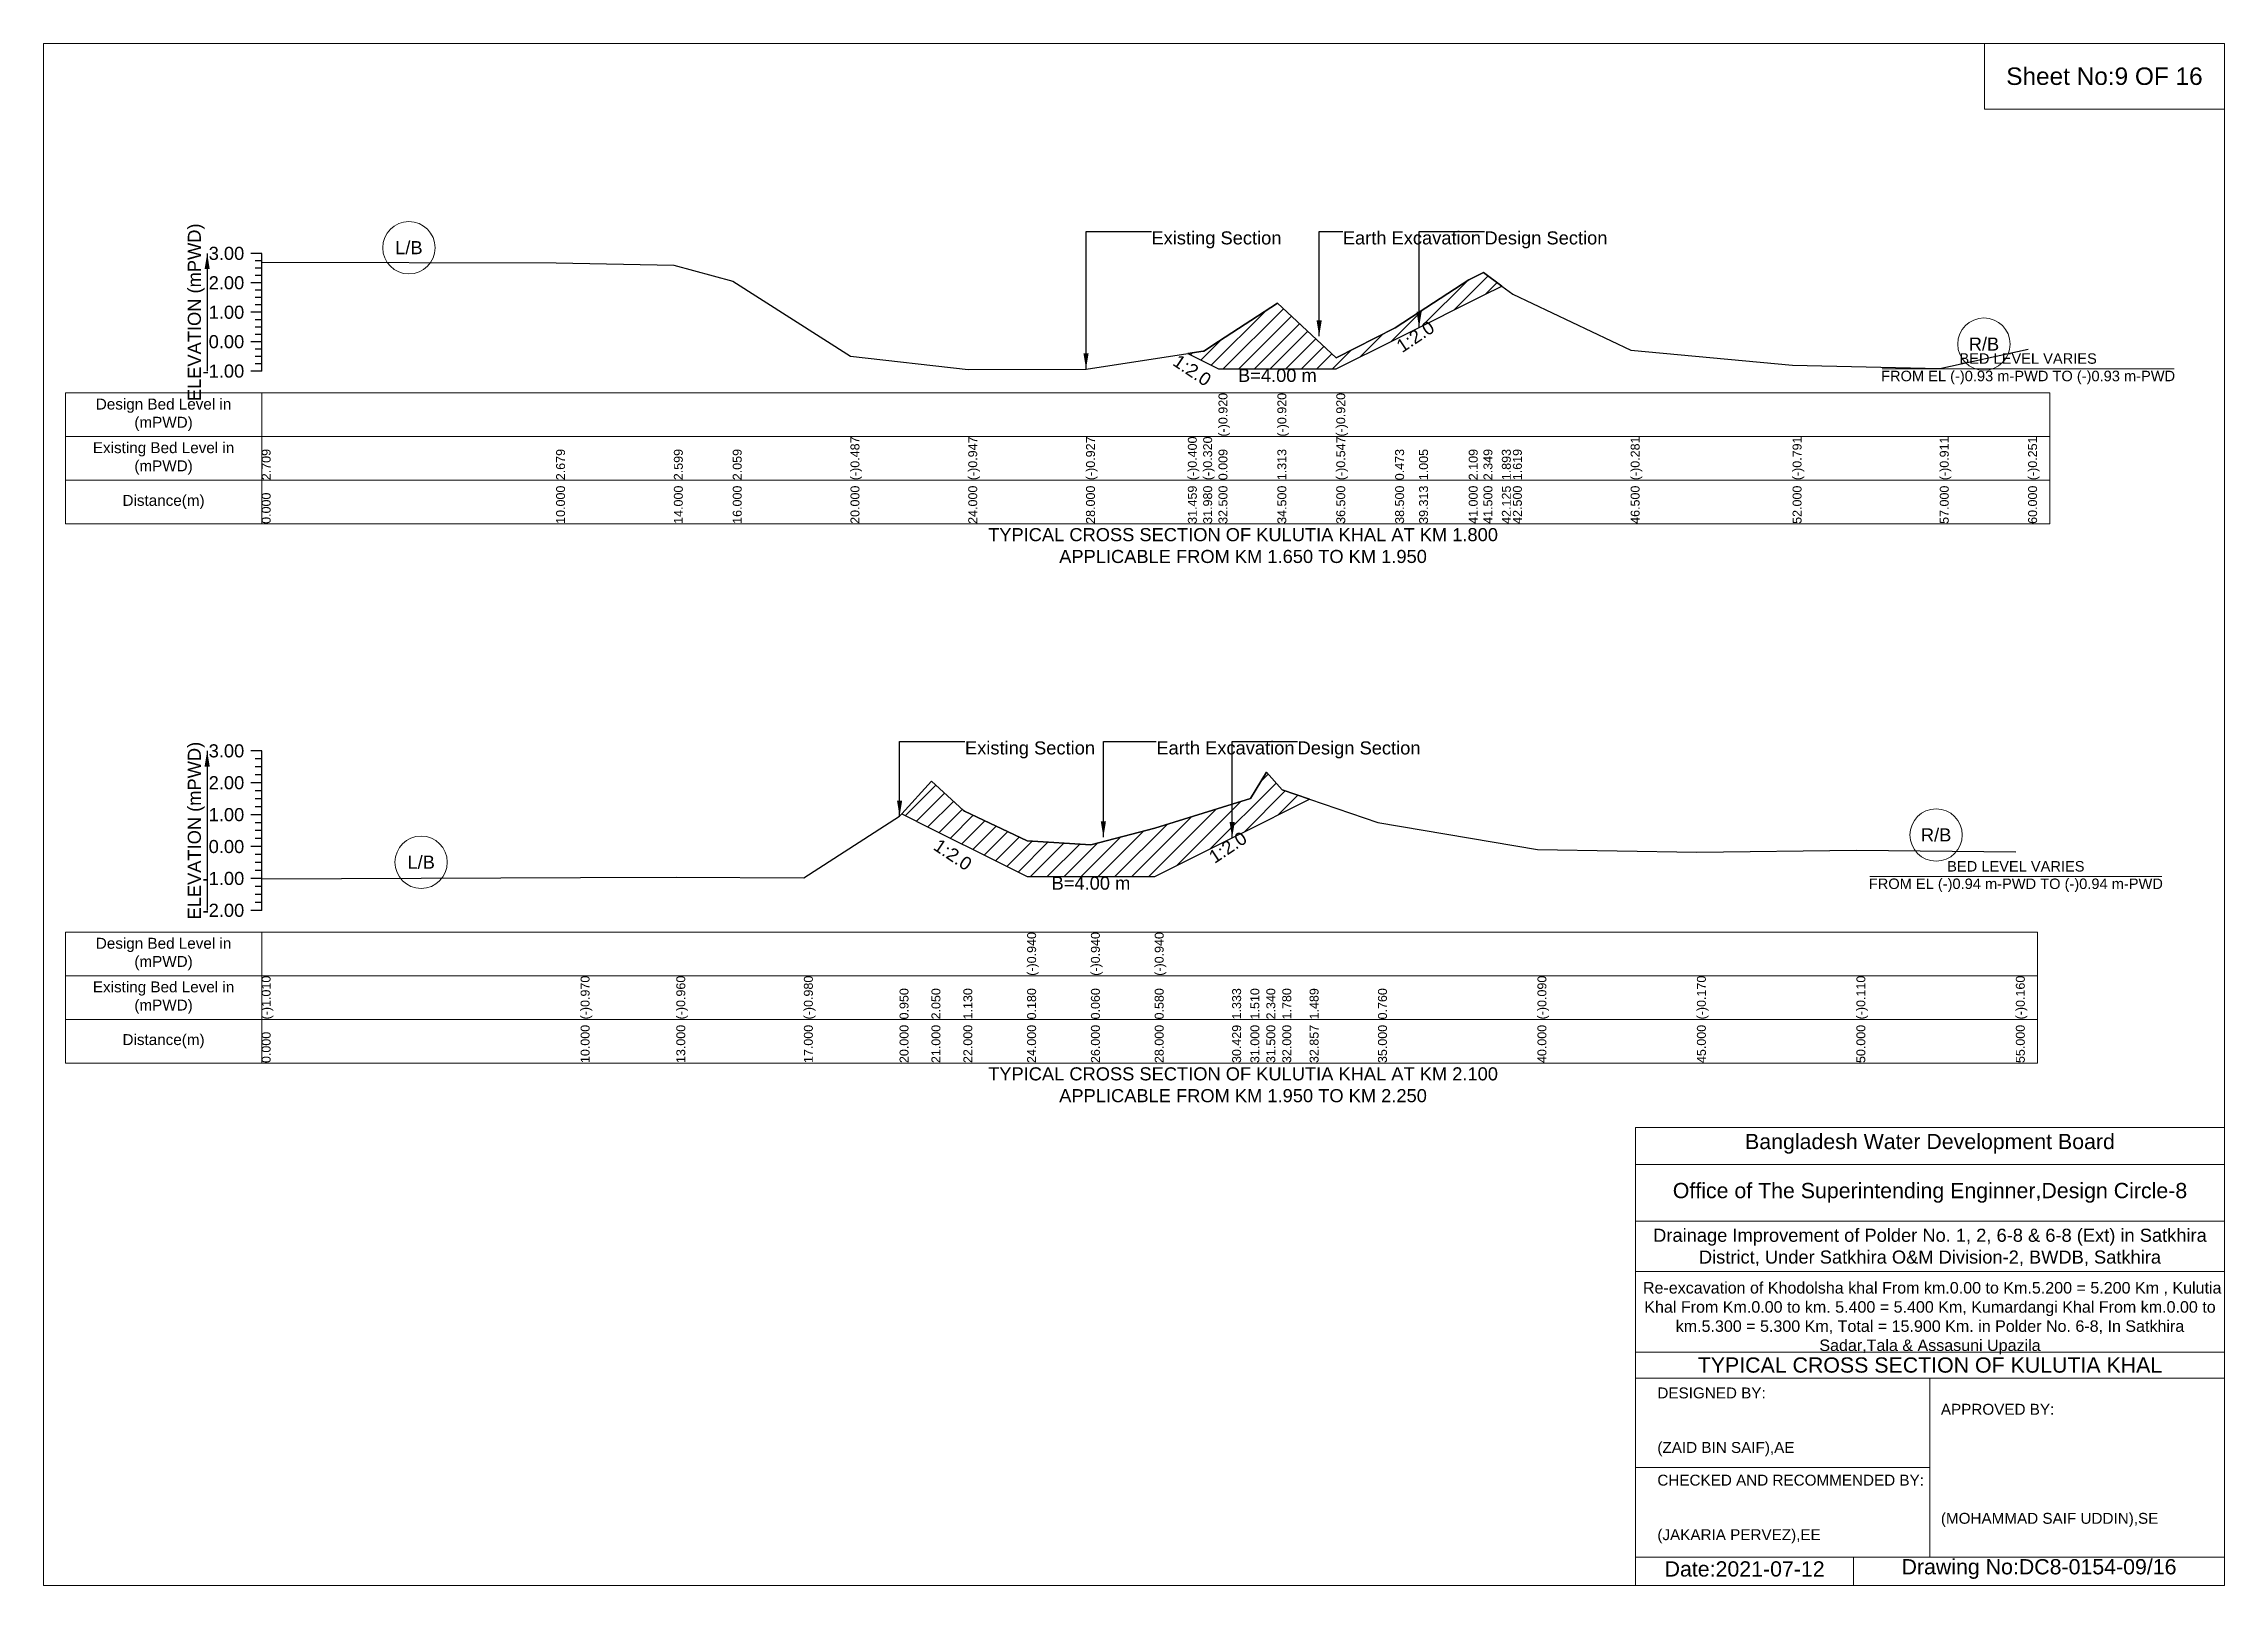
# Model space of a CAD drawing. Header units: inches. Extents: x 91000 to 568000, y -5656 to 0.
# Drawn here: x 330000 to 338000, y -5656 to 0 of the extents above; entities that cross this region are included whole.
import ezdxf

# ---------------------------------------------------------------- set-up
doc = ezdxf.new("R2010")
doc.units = ezdxf.units.IN
doc.header["$LTSCALE"] = 7
doc.header["$MEASUREMENT"] = 0
for name, color, linetype, lineweight in [('Cross section Data Border', 7, 'Continuous', 9), ('Cross Section Labels', 7, 'Continuous', 9), ('Existing_Bed_Level for Xsection', 7, 'Continuous', 25)]:
    doc.layers.add(name, color=color, linetype=linetype, lineweight=lineweight)
doc.styles.get("Standard").update_dxf_attribs({"font": 'arial.ttf'})
doc.dimstyles.get("Standard").update_dxf_attribs({"dimtxt": 0.18, "dimasz": 0.18, "dimexe": 0.18, "dimexo": 0.0625, "dimgap": 0.09, "dimtad": 0, "dimtih": 1, "dimtoh": 1, "dimdec": 4, "dimzin": 0, "dimdsep": 46, "dimtxsty": 'Standard', "dimcen": 0.09, "dimadec": 0, "dimazin": 0, "dimtfac": 1, "dimtdec": 4, "dimtofl": 0, "dimtmove": 0, "dimatfit": 3, "dimfxl": 1, "dimtolj": 1, "dimtzin": 0, "dimarcsym": 0})

msp = doc.modelspace()

# ---------------------------------------------------------------- texts
at = {"layer": 'Cross section Data Border', "char_height": 40, "width": 640, "attachment_point": 5}
for s, insert in [('Design Bed Level in (mPWD)', (330440, -1361.7)), ('Existing Bed Level in (mPWD)', (330440, -1521.7)), ('Distance(m)', (330440, -1681.7)), ('Design Bed Level in (mPWD)', (330440, -3339.8)), ('Existing Bed Level in (mPWD)', (330440, -3499.8)), ('Distance(m)', (330440, -3659.8))]:
    msp.add_mtext(s, dxfattribs=dict(at, insert=insert))
at = {"layer": 'Cross Section Labels'}
for s, insert, char_height, attachment_point in [('Sheet No:9 OF 16', (337560, -120), 64, 5), ('Existing Section', (334064, -688.7), 48, 1), ('Earth Excavation', (334766, -688.7), 48, 1), ('Design Section', (335285.8, -688.7), 48, 1), ('L/B', (331340, -748.8), 48, 5), ('R/B', (337118, -1102.5), 48, 5), ('B=4.00 m', (334526, -1193.1), 48, 2), ('BED LEVEL VARIES ^JFROM EL (-)0.93 m-PWD TO (-)0.93 m-PWD', (337280, -1193.1), 38.4, 5), ('TYPICAL CROSS SECTION OF KULUTIA KHAL AT KM 1.800^JAPPLICABLE FROM KM 1.650 TO KM 1.950', (334400, -1841.7), 48, 5), ('Existing Section', (333380, -2559.7), 48, 1), ('Earth Excavation', (334082, -2559.7), 48, 1), ('Design Section', (334600.1, -2559.7), 48, 1), ('R/B', (336942.5, -2903.1), 48, 5), ('L/B', (331385, -3003.2), 48, 5), ('BED LEVEL VARIES ^JFROM EL (-)0.94 m-PWD TO (-)0.94 m-PWD', (337235, -3055.8), 38.4, 5), ('B=4.00 m', (333842, -3055.8), 48, 2), ('TYPICAL CROSS SECTION OF KULUTIA KHAL AT KM 2.100^JAPPLICABLE FROM KM 1.950 TO KM 2.250', (334400, -3819.8), 48, 5), ('Bangladesh Water Development Board', (336920, -4036), 56, 5), ('Office of The Superintending Enginner,Design Circle-8', (336920, -4216), 56, 5)]:
    msp.add_mtext(s, dxfattribs=dict(at, insert=insert, char_height=char_height, attachment_point=attachment_point))
at = {"layer": 'Cross Section Labels', "char_height": 48, "attachment_point": 2}
for insert, rotation in [((335018.8, -1054.7), 33.69007), ((334226.8, -1178.5), 326.30993), ((333348.8, -2955.4), 326.30993), ((334330.9, -2928.4), 33.69007)]:
    msp.add_mtext('1:2.0', dxfattribs=dict(at, insert=insert, rotation=rotation))
at = {"layer": 'Cross Section Labels'}
for s, insert, char_height, width, attachment_point in [('Drainage Improvement of Polder No. 1, 2, 6-8 & 6-8 (Ext) in Satkhira District, Under Satkhira O&M Division-2, BWDB, Satkhira', (336920, -4416), 48, 2240, 5), (' Re-excavation of Khodolsha khal From km.0.00 to Km.5.200 = 5.200 Km , Kulutia Khal From Km.0.00 to km. 5.400 = 5.400 Km, Kumardangi Khal From km.0.00 to km.5.300 = 5.300 Km, Total = 15.900 Km. in Polder No. 6-8, In Satkhira Sadar,Tala & Assasuni Upazila', (336920, -4676), 42.1524, 2160, 5), ('TYPICAL CROSS SECTION OF KULUTIA KHAL', (336920, -4848), 56, 2240, 5), ('DESIGNED BY:^J^J^J(ZAID BIN SAIF),AE', (335920, -5056), 40, 1120, 4), ('APPROVED BY:^J^J^J^J^J^J(MOHAMMAD SAIF UDDIN),SE', (336960, -5216), 40, 1120, 4), ('CHECKED AND RECOMMENDED BY:^J^J^J(JAKARIA PERVEZ),EE', (335920, -5376), 40, 1120, 4), ('Date:2021-07-12', (336240, -5596), 56, 1120, 5), ('Drawing No:DC8-0154-09/16', (337320, -5596), 56, 1760, 5)]:
    msp.add_mtext(s, dxfattribs=dict(at, insert=insert, char_height=char_height, width=width, attachment_point=attachment_point))
at = {"layer": 'Existing_Bed_Level for Xsection', "rotation": 90}
for s, insert, char_height, attachment_point in [('ELEVATION (mPWD)', (330560, -985.7), 48, 5), ('(-)0.920', (334310, -1441.7), 32.8, 1), ('(-)0.920', (334526, -1441.7), 32.8, 1), ('(-)0.920', (334742, -1441.7), 32.8, 1), ('2.709', (330800, -1601.7), 32.8, 1), ('2.679', (331880, -1601.7), 32.8, 1), ('2.599', (332312, -1601.7), 32.8, 1), ('2.059', (332528, -1601.7), 32.8, 1), ('(-)0.487', (332960, -1601.7), 32.8, 1), ('(-)0.947', (333392, -1601.7), 32.8, 1), ('(-)0.927', (333824, -1601.7), 32.8, 1), ('(-)0.400', (334197.6, -1601.7), 32.8, 1), ('(-)0.320', (334253.8, -1601.7), 32.8, 1), ('0.009', (334310, -1601.7), 32.8, 1), ('1.313', (334526, -1601.7), 32.8, 1), ('(-)0.547', (334742, -1601.7), 32.8, 1), ('0.473', (334958, -1601.7), 32.8, 1), ('1.005', (335045.8, -1601.7), 32.8, 1), ('2.109', (335228, -1601.7), 32.8, 1), ('2.349', (335282, -1601.7), 32.8, 1), ('1.893', (335349.5, -1601.7), 32.8, 1), ('1.619', (335390, -1601.7), 32.8, 1), ('(-)0.281', (335822, -1601.7), 32.8, 1), ('(-)0.791', (336416, -1601.7), 32.8, 1), ('(-)0.911', (336956, -1601.7), 32.8, 1), ('(-)0.251', (337280, -1601.7), 32.8, 1), ('0.000', (330800, -1761.7), 32.8, 1), ('10.000', (331880, -1761.7), 32.8, 1), ('14.000', (332312, -1761.7), 32.8, 1), ('16.000', (332528, -1761.7), 32.8, 1), ('20.000', (332960, -1761.7), 32.8, 1), ('24.000', (333392, -1761.7), 32.8, 1), ('28.000', (333824, -1761.7), 32.8, 1), ('31.459', (334197.6, -1761.7), 32.8, 1), ('31.980', (334253.8, -1761.7), 32.8, 1), ('32.500', (334310, -1761.7), 32.8, 1), ('34.500', (334526, -1761.7), 32.8, 1), ('36.500', (334742, -1761.7), 32.8, 1), ('38.500', (334958, -1761.7), 32.8, 1), ('39.313', (335045.8, -1761.7), 32.8, 1), ('41.000', (335228, -1761.7), 32.8, 1), ('41.500', (335282, -1761.7), 32.8, 1), ('42.125', (335349.5, -1761.7), 32.8, 1), ('42.500', (335390, -1761.7), 32.8, 1), ('46.500', (335822, -1761.7), 32.8, 1), ('52.000', (336416, -1761.7), 32.8, 1), ('57.000', (336956, -1761.7), 32.8, 1), ('60.000', (337280, -1761.7), 32.8, 1), ('ELEVATION (mPWD)', (330560, -2887.3), 48, 5), ('(-)0.940', (333608, -3419.8), 32.8, 1), ('(-)0.940', (333842, -3419.8), 32.8, 1), ('(-)0.940', (334076, -3419.8), 32.8, 1), ('(-)1.010', (330800, -3579.8), 32.8, 1), ('(-)0.970', (331970, -3579.8), 32.8, 1), ('(-)0.960', (332321, -3579.8), 32.8, 1), ('(-)0.980', (332789, -3579.8), 32.8, 1), ('(-)0.090', (335480, -3579.8), 32.8, 1), ('(-)0.170', (336065, -3579.8), 32.8, 1), ('(-)0.110', (336650, -3579.8), 32.8, 1), ('(-)0.160', (337235, -3579.8), 32.8, 1), ('0.950', (333140, -3579.8), 32.8, 1), ('2.050', (333257, -3579.8), 32.8, 1), ('1.130', (333374, -3579.8), 32.8, 1), ('0.180', (333608, -3579.8), 32.8, 1), ('0.060', (333842, -3579.8), 32.8, 1), ('0.580', (334076, -3579.8), 32.8, 1), ('1.333', (334360.1, -3579.8), 32.8, 1), ('1.510', (334427, -3579.8), 32.8, 1), ('2.340', (334485.5, -3579.8), 32.8, 1), ('1.780', (334544, -3579.8), 32.8, 1), ('1.489', (334644.3, -3579.8), 32.8, 1), ('0.760', (334895, -3579.8), 32.8, 1), ('0.000', (330800, -3739.8), 32.8, 1), ('10.000', (331970, -3739.8), 32.8, 1), ('13.000', (332321, -3739.8), 32.8, 1), ('17.000', (332789, -3739.8), 32.8, 1), ('20.000', (333140, -3739.8), 32.8, 1), ('21.000', (333257, -3739.8), 32.8, 1), ('22.000', (333374, -3739.8), 32.8, 1), ('24.000', (333608, -3739.8), 32.8, 1), ('26.000', (333842, -3739.8), 32.8, 1), ('28.000', (334076, -3739.8), 32.8, 1), ('30.429', (334360.1, -3739.8), 32.8, 1), ('31.000', (334427, -3739.8), 32.8, 1), ('31.500', (334485.5, -3739.8), 32.8, 1), ('32.000', (334544, -3739.8), 32.8, 1), ('32.857', (334644.3, -3739.8), 32.8, 1), ('35.000', (334895, -3739.8), 32.8, 1), ('40.000', (335480, -3739.8), 32.8, 1), ('45.000', (336065, -3739.8), 32.8, 1), ('50.000', (336650, -3739.8), 32.8, 1), ('55.000', (337235, -3739.8), 32.8, 1)]:
    msp.add_mtext(s, dxfattribs=dict(at, insert=insert, char_height=char_height, attachment_point=attachment_point))
at = {"layer": 'Existing_Bed_Level for Xsection', "char_height": 48, "attachment_point": 6}
for s, insert in [('3.00', (330736, -769.7)), ('2.00', (330736, -877.7)), ('1.00', (330736, -985.7)), ('0.00', (330736, -1093.7)), ('-1.00', (330736, -1201.7)), ('3.00', (330736, -2594.8)), ('2.00', (330736, -2711.8)), ('1.00', (330736, -2828.8)), ('0.00', (330736, -2945.8)), ('-1.00', (330736, -3062.8)), ('-2.00', (330736, -3179.8))]:
    msp.add_mtext(s, dxfattribs=dict(at, insert=insert))

# ---------------------------------------------------------------- hatches: boundary and pattern name
at = {"layer": 'Existing_Bed_Level for Xsection'}
h = msp.add_hatch(dxfattribs=at)
h.set_pattern_fill('ANSI31', color=256, scale=324, style=0)
h.paths.add_polyline_path([(334197.6, -1136.9), (334253.8, -1165), (334256, -1166.1), (334310, -1193.1), (334526, -1193.1), (334742, -1193.1), (334958, -1085.1), (335045.8, -1041.2), (335228, -950.1), (335282, -923.1), (335349.5, -889.3), (335282, -840), (335228, -866), (335045.8, -985.2), (334958, -1042.6), (334742, -1152.8), (334526, -951.9), (334310, -1092.8), (334256, -1128), (334253.8, -1128.3)])
h = msp.add_hatch(dxfattribs=at)
h.set_pattern_fill('ANSI31', color=256, scale=351, style=0)
h.paths.add_polyline_path([(333148, -2825.8), (333257, -2880.3), (333374, -2938.8), (333378, -2940.8), (333608, -3055.8), (333842, -3055.8), (334076, -3055.8), (334360.1, -2913.7), (334427, -2880.3), (334485.5, -2851.1), (334544, -2821.8), (334644.3, -2771.7), (334544, -2737.6), (334485.5, -2672.1), (334427, -2769.2), (334360.1, -2789.9), (334076, -2878), (333842, -2938.8), (333608, -2924.8), (333378, -2815.5), (333374, -2813.6), (333257, -2706)])

# ---------------------------------------------------------------- linework, layer by layer
at = {"layer": 'Cross section Data Border'}
for points in [[(330080, -1281.7), (337360, -1281.7), (337360, -1761.7), (330080, -1761.7)], [(330080, -3259.8), (337315, -3259.8), (337315, -3739.8), (330080, -3739.8)]]:
    msp.add_lwpolyline(points, close=True, dxfattribs=at)
for points in [[(330800, -1281.7), (330800, -1761.7)], [(330080, -1441.7), (337360, -1441.7)], [(330080, -1601.7), (337360, -1601.7)], [(330800, -3259.8), (330800, -3739.8)], [(330080, -3419.8), (337315, -3419.8)], [(330080, -3579.8), (337315, -3579.8)]]:
    msp.add_lwpolyline(points, dxfattribs=at)
at = {"layer": 'Cross Section Labels'}
for points in [[(330000, 0), (338000, 0), (338000, -5656), (330000, -5656)], [(337120, 0), (338000, 0), (338000, -240), (337120, -240)]]:
    msp.add_lwpolyline(points, close=True, dxfattribs=at)
for points in [[(336744.2, -1193.1), (337815.8, -1193.1)], [(336699.2, -3055.8), (337770.8, -3055.8)], [(335840, -5656), (335840, -3976), (338000, -3976)], [(335840, -4112), (338000, -4112)], [(335840, -4320), (338000, -4320)], [(335840, -4504), (338000, -4504)], [(335840, -4800), (338000, -4800)], [(335840, -4896), (338000, -4896)], [(336920, -4896), (336920, -5552)], [(335840, -5224), (336920, -5224)], [(335840, -5552), (338000, -5552)], [(336640, -5552), (336640, -5656)]]:
    msp.add_lwpolyline(points, dxfattribs=at)
for centre in [(331340, -748.8), (337118, -1102.5), (336942.5, -2903.1), (331385, -3003.2)]:
    msp.add_circle(centre, 96, dxfattribs=at)
at = {"layer": 'Existing_Bed_Level for Xsection'}
for points in [[(330800, -769.7), (330760, -769.7)], [(330800, -796.7), (330776, -796.7)], [(330800, -1201.7), (330800, -1093.7), (330800, -985.7), (330800, -877.7), (330800, -769.7)], [(330800, -877.7), (330760, -877.7)], [(330800, -823.7), (330776, -823.7)], [(330800, -850.7), (330776, -850.7)], [(330800, -801.2), (331880, -804.4), (332312, -813), (332528, -871.4), (332960, -1146.3), (333392, -1196), (333824, -1193.8), (334197.6, -1136.9), (334253.8, -1128.3), (334256, -1128), (334310, -1092.8), (334310, -1092.8), (334526, -951.9), (334526, -951.9), (334742, -1152.8), (334742, -1152.8), (334958, -1042.6), (335045.8, -985.2), (335228, -866), (335282, -840), (335349.5, -889.3), (335390, -918.9), (335822, -1124.1), (336416, -1179.2), (336956, -1192.1), (337280, -1120.8)], [(330800, -904.7), (330776, -904.7)], [(330800, -931.7), (330776, -931.7)], [(330800, -958.7), (330776, -958.7)], [(330800, -985.7), (330760, -985.7)], [(330800, -1012.7), (330776, -1012.7)], [(330800, -1039.7), (330776, -1039.7)], [(330800, -1093.7), (330760, -1093.7)], [(330800, -1066.7), (330776, -1066.7)], [(330800, -1120.7), (330776, -1120.7)], [(330800, -1147.7), (330776, -1147.7)], [(330800, -1174.7), (330776, -1174.7)], [(330800, -1201.7), (330760, -1201.7)], [(330800, -2594.8), (330760, -2594.8)], [(330800, -2624.1), (330776, -2624.1)], [(330800, -3179.8), (330800, -3062.8), (330800, -2945.8), (330800, -2828.8), (330800, -2711.8), (330800, -2594.8)], [(330800, -2711.8), (330760, -2711.8)], [(330800, -2653.3), (330776, -2653.3)], [(330800, -2682.6), (330776, -2682.6)], [(330800, -3064), (331970, -3059.3), (332321, -3058.2), (332789, -3060.5), (333140, -2834.7), (333148, -2825.8), (333257, -2706), (333374, -2813.6), (333378, -2815.5), (333608, -2924.8), (333608, -2924.8), (333842, -2938.8), (333842, -2938.8), (334076, -2878), (334076, -2878), (334360.1, -2789.9), (334427, -2769.2), (334485.5, -2672.1), (334544, -2737.6), (334644.3, -2771.7), (334895, -2856.9), (335480, -2956.4), (336065, -2965.7), (336650, -2958.7), (337235, -2964.6)], [(330800, -2741.1), (330776, -2741.1)], [(330800, -2770.3), (330776, -2770.3)], [(330800, -2799.6), (330776, -2799.6)], [(330800, -2828.8), (330760, -2828.8)], [(330800, -2858.1), (330776, -2858.1)], [(330800, -2945.8), (330760, -2945.8)], [(330800, -2887.3), (330776, -2887.3)], [(330800, -2916.6), (330776, -2916.6)], [(330800, -2975.1), (330776, -2975.1)], [(330800, -3004.3), (330776, -3004.3)], [(330800, -3033.6), (330776, -3033.6)], [(330800, -3062.8), (330760, -3062.8)], [(330800, -3092.1), (330776, -3092.1)], [(330800, -3179.8), (330760, -3179.8)], [(330800, -3121.3), (330776, -3121.3)], [(330800, -3150.6), (330776, -3150.6)]]:
    msp.add_lwpolyline(points, dxfattribs=at)
for points in [[(334197.6, -1136.9), (334197.6, -1136.9), (334253.8, -1165), (334256, -1166.1), (334310, -1193.1), (334310, -1193.1), (334526, -1193.1), (334526, -1193.1), (334742, -1193.1), (334742, -1193.1), (334958, -1085.1), (335045.8, -1041.2), (335228, -950.1), (335282, -923.1), (335349.5, -889.3), (335349.5, -889.3), (335349.5, -889.3), (335282, -840), (335228, -866), (335045.8, -985.2), (334958, -1042.6), (334742, -1152.8), (334742, -1152.8), (334526, -951.9), (334526, -951.9), (334310, -1092.8), (334310, -1092.8), (334256, -1128), (334253.8, -1128.3), (334197.6, -1136.9)], [(333148, -2825.8), (333148, -2825.8), (333257, -2880.3), (333374, -2938.8), (333378, -2940.8), (333608, -3055.8), (333608, -3055.8), (333842, -3055.8), (333842, -3055.8), (334076, -3055.8), (334076, -3055.8), (334360.1, -2913.7), (334427, -2880.3), (334485.5, -2851.1), (334544, -2821.8), (334644.3, -2771.7), (334644.3, -2771.7), (334644.3, -2771.7), (334544, -2737.6), (334485.5, -2672.1), (334427, -2769.2), (334360.1, -2789.9), (334076, -2878), (334076, -2878), (333842, -2938.8), (333842, -2938.8), (333608, -2924.8), (333608, -2924.8), (333378, -2815.5), (333374, -2813.6), (333257, -2706), (333148, -2825.8)]]:
    msp.add_lwpolyline(points, close=True, dxfattribs=at)

msp.set_redraw_order([(e.dxf.handle, doc.entitydb.next_handle()) for e in msp.query("TEXT MTEXT ATTDEF DIMENSION ARC_DIMENSION")])  # texts and dimensions are drawn at this point

# ---------------------------------------------------------------- leaders
at = {"layer": 'Cross Section Labels', "annotation_type": 0, "has_hookline": 1, "hookline_direction": 0}
for points, text_width in [([(333824, -1193.8), (333824, -688.7), (334063.9, -688.7)], 467.2), ([(334679.3, -1073.3), (334679.3, -688.7), (334765.9, -688.7)], 497), ([(335045.8, -1041.2), (335045.8, -688.7), (335285.7, -688.7)], 441.2), ([(333140, -2834.7), (333140, -2559.7), (333379.9, -2559.7)], 467.2), ([(333887.7, -2910.7), (333887.7, -2559.7), (334081.9, -2559.7)], 497), ([(334360.1, -2913.7), (334360.1, -2559.7), (334600.1, -2559.7)], 441.2)]:
    msp.add_leader(points, dimstyle='Standard', override={"dimasz": 57.6}, dxfattribs=dict(at, text_width=text_width))
at = {"layer": 'Existing_Bed_Level for Xsection'}
for points in [[(330600, -769.7), (330600, -1201.7)], [(330600, -2594.8), (330600, -3179.8)]]:
    msp.add_leader(points, dimstyle='Standard', override={"dimasz": 57.6}, dxfattribs=at)

doc.saveas('drawing.dxf')
